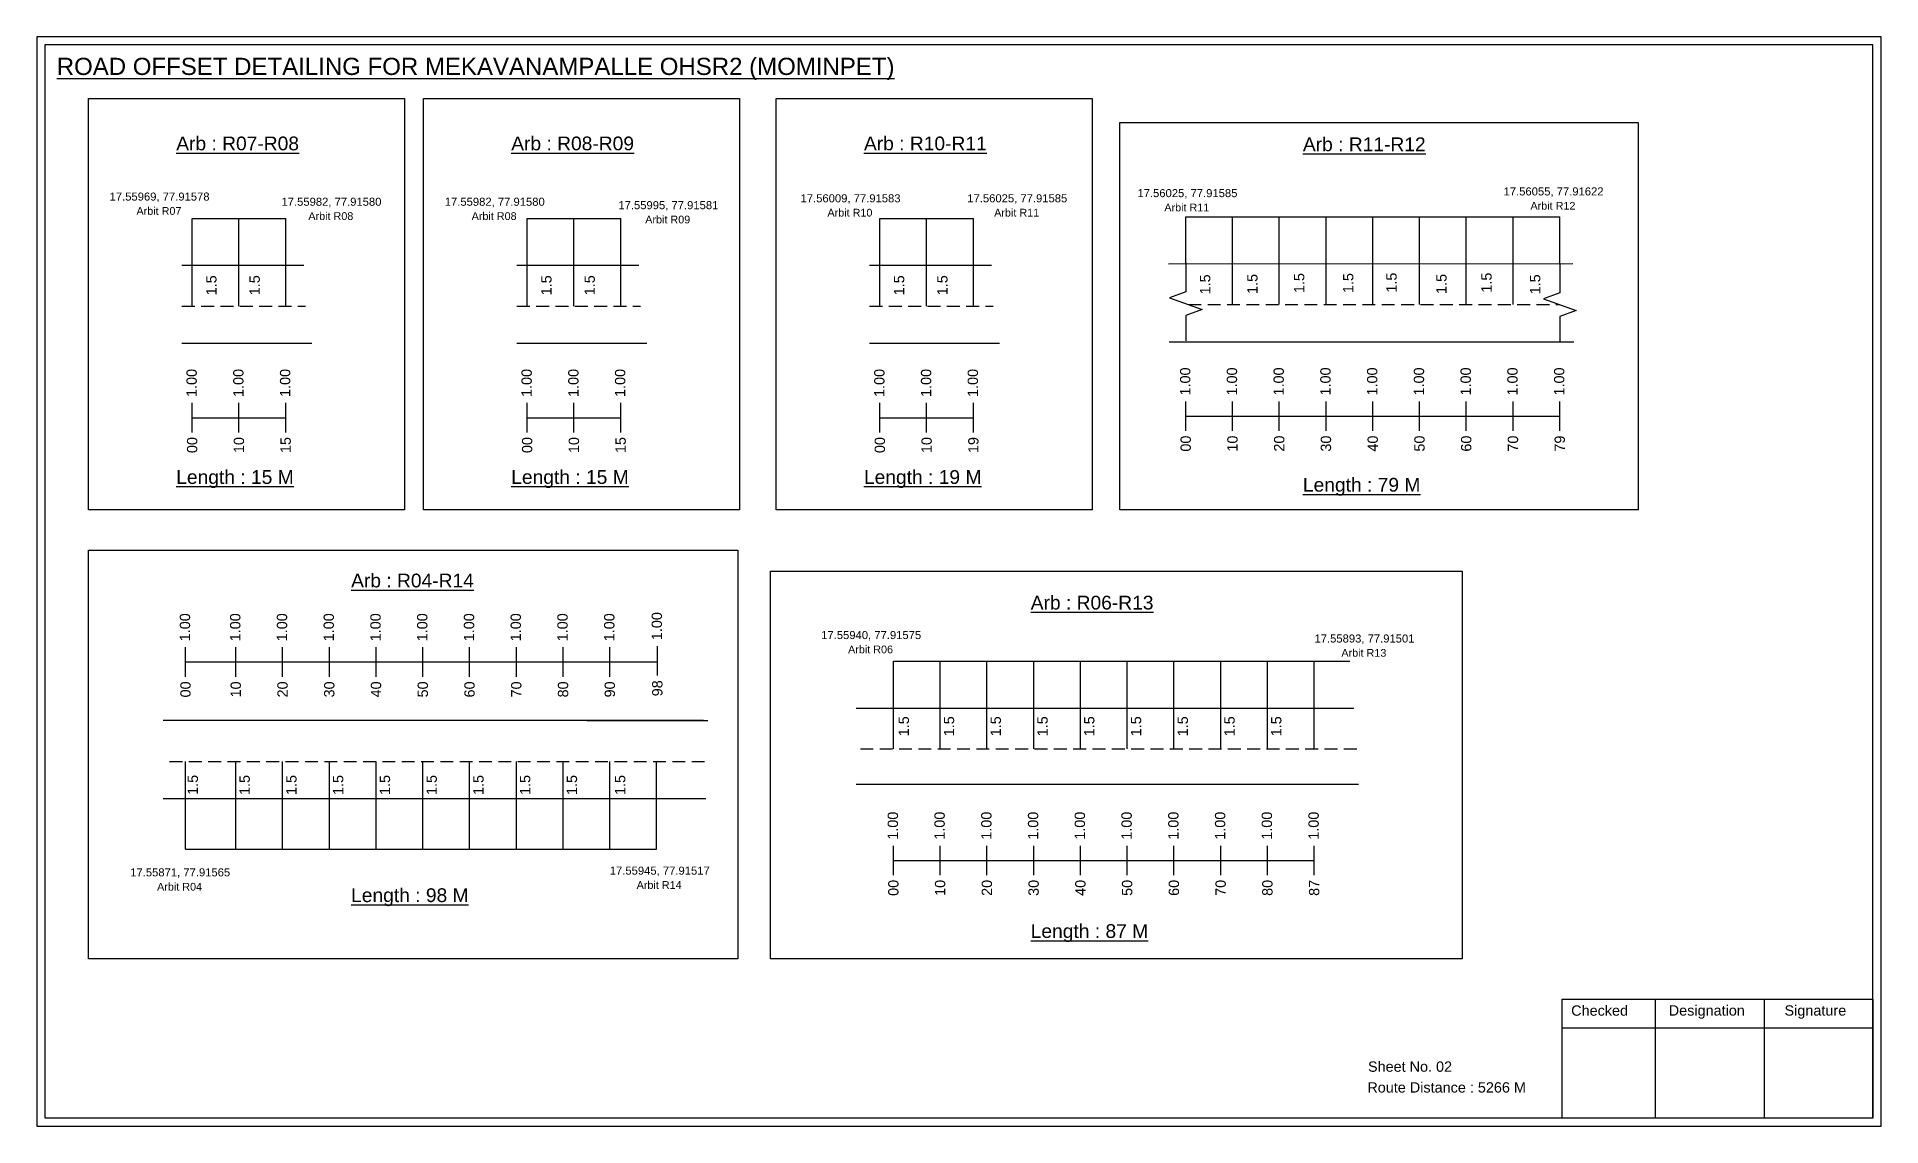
# Model space of a CAD drawing. Header units: inches. Extents: x 583 to 8862, y 412 to 2484.
# Drawn here: x 4847 to 5383, y 1262 to 1578 of the extents above; entities that cross this region are included whole.
import ezdxf

# ---------------------------------------------------------------- set-up
doc = ezdxf.new("R2010")
doc.units = ezdxf.units.IN
doc.header["$MEASUREMENT"] = 0
doc.linetypes.add('DASHED2', pattern=[0.375, 0.25, -0.125])
doc.layers.add('PDF_Geometry', color=7, linetype='Continuous')
doc.layers.add('PDF_Text', color=5, linetype='Continuous')
doc.styles.add('PDF Arial', font='arial.ttf')
doc.styles.get("Standard").update_dxf_attribs({"font": 'arial.ttf'})

msp = doc.modelspace()

# ---------------------------------------------------------------- texts
at = {"color": 242, "true_color": 0xcd2027}
for s, height, p in [('%%UROAD OFFSET DETAILING FOR MEKAVANAMPALLE OHSR2 (MOMINPET)', 5, (4852.48, 1567.31)), ('%%UArb : R07-R08', 4, (4887.24, 1545.4)), ('%%UArb : R08-R09', 4, (4984.69, 1545.4)), ('%%UArb : R10-R11', 4, (5087.29, 1545.4)), ('%%UArb : R11-R12', 4, (5214.98, 1545.15)), ('%%ULength : 15 M', 4, (4887.24, 1448.4)), ('%%ULength : 15 M', 4, (4984.69, 1448.4)), ('%%ULength : 19 M', 4, (5087.29, 1448.4)), ('%%ULength : 79 M', 4, (5214.98, 1446.15)), ('%%UArb : R04-R14', 4, (4938.11, 1418.31)), ('%%UArb : R06-R13', 4, (5135.8, 1411.88)), ('%%ULength : 98 M', 4, (4938.11, 1326.81)), ('%%ULength : 87 M', 4, (5135.8, 1316.38))]:
    msp.add_text(s, height=height, dxfattribs=at).set_placement(p)
at = {"color": 5}
for s, height, p in [('17.56055, 77.91622', 2.34, (5273.35, 1532.28)), ('17.55969, 77.91578', 2.34, (4867.85, 1530.78)), ('Arbit R07', 2.246, (4875.67, 1526.65)), ('17.55982, 77.91580', 2.34, (4917.85, 1529.28)), ('17.55982, 77.91580', 2.34, (4965.35, 1529.28)), ('17.55995, 77.91581', 2.34, (5015.85, 1528.28)), ('17.56009, 77.91583', 2.34, (5068.85, 1530.28)), ('17.56025, 77.91585', 2.34, (5117.35, 1530.28)), ('17.56025, 77.91585', 2.34, (5166.85, 1531.78)), ('Arbit R11', 2.246, (5174.67, 1527.65)), ('Arbit R12', 2.246, (5281.17, 1528.15)), ('Arbit R08', 2.246, (4925.67, 1525.15)), ('Arbit R08', 2.246, (4973.17, 1525.15)), ('Arbit R09', 2.246, (5023.67, 1524.15)), ('Arbit R10', 2.246, (5076.67, 1526.15)), ('Arbit R11', 2.246, (5125.17, 1526.15)), ('17.55940, 77.91575', 2.34, (5074.85, 1403.28)), ('Arbit R06', 2.246, (5082.67, 1399.15)), ('17.55893, 77.91501', 2.34, (5218.35, 1402.28)), ('Arbit R13', 2.246, (5226.17, 1398.15)), ('17.55871, 77.91565', 2.34, (4873.85, 1334.28)), ('17.55945, 77.91517', 2.34, (5013.35, 1334.78)), ('Arbit R04', 2.246, (4881.67, 1330.15)), ('Arbit R14', 2.246, (5021.17, 1330.65))]:
    msp.add_text(s, height=height, dxfattribs=at).set_placement(p)
for p in [(4898.96, 1503.23), (4911.55, 1503.26), (4996.41, 1503.23), (5009, 1503.26), (5099.01, 1503.23), (5111.6, 1503.26), (5188.04, 1503.5), (5201.78, 1503.63), (5215.4, 1503.88), (5229.66, 1503.88), (5242.25, 1504.01), (5256.77, 1503.63), (5269.88, 1504.01), (5284.04, 1503.51), (5100.37, 1375.01), (5113.53, 1375.01), (5127.13, 1375.01), (5140.73, 1375.01), (5154.33, 1375.01), (5167.93, 1375.01), (5181.53, 1375.01), (5195.13, 1375.01), (5208.73, 1375.01), (4893.55, 1357.98), (4908.64, 1357.93), (4922.24, 1357.93), (4935.84, 1357.93), (4949.44, 1357.93), (4963.04, 1357.93), (4976.64, 1357.93), (4990.24, 1357.93), (5003.84, 1357.93), (5017.87, 1357.93)]:
    msp.add_text('1.5', height=3, rotation=90).set_placement(p)
at = {"color": 217, "true_color": 0x93278f}
for s, p in [('1.00', (4893.21, 1473.68)), ('1.00', (4906.81, 1473.68)), ('1.00', (4920.41, 1473.68)), ('1.00', (4990.66, 1473.68)), ('1.00', (5004.26, 1473.68)), ('1.00', (5017.86, 1473.68)), ('1.00', (5093.26, 1473.68)), ('1.00', (5106.86, 1473.68)), ('1.00', (5120.46, 1473.68)), ('1.00', (5182.23, 1474.11)), ('1.00', (5195.83, 1474.11)), ('1.00', (5209.43, 1474.11)), ('1.00', (5223.03, 1474.11)), ('1.00', (5236.63, 1474.11)), ('1.00', (5250.23, 1474.11)), ('1.00', (5263.83, 1474.11)), ('1.00', (5277.43, 1474.11)), ('1.00', (5291.03, 1474.11)), ('00', (4893.36, 1457.36)), ('10', (4906.96, 1457.36)), ('15', (4920.56, 1457.36)), ('00', (4990.81, 1457.36)), ('10', (5004.41, 1457.36)), ('15', (5018.01, 1457.36)), ('00', (5093.41, 1457.36)), ('10', (5107.01, 1457.36)), ('19', (5120.61, 1457.36)), ('00', (5182.38, 1457.79)), ('10', (5195.98, 1457.79)), ('20', (5209.58, 1457.79)), ('30', (5223.18, 1457.79)), ('40', (5236.78, 1457.79)), ('50', (5250.38, 1457.79)), ('60', (5263.98, 1457.79)), ('70', (5277.58, 1457.79)), ('79', (5291.18, 1457.79)), ('1.00', (5028.53, 1402.96)), ('1.00', (4891.27, 1402.63)), ('1.00', (4905.9, 1402.63)), ('1.00', (4919.5, 1402.63)), ('1.00', (4933.1, 1402.63)), ('1.00', (4946.7, 1402.63)), ('1.00', (4960.3, 1402.63)), ('1.00', (4973.9, 1402.63)), ('1.00', (4987.5, 1402.63)), ('1.00', (5001.1, 1402.63)), ('1.00', (5014.7, 1402.63)), ('00', (4891.42, 1386.31)), ('10', (4906.05, 1386.31)), ('20', (4919.65, 1386.31)), ('30', (4933.25, 1386.31)), ('40', (4946.85, 1386.31)), ('50', (4960.45, 1386.31)), ('60', (4974.05, 1386.31)), ('70', (4987.65, 1386.31)), ('80', (5001.25, 1386.31)), ('90', (5014.85, 1386.31)), ('98', (5028.68, 1386.64)), ('1.00', (5097.19, 1344.93)), ('1.00', (5110.79, 1344.93)), ('1.00', (5124.39, 1344.93)), ('1.00', (5137.99, 1344.93)), ('1.00', (5151.59, 1344.93)), ('1.00', (5165.19, 1344.93)), ('1.00', (5178.79, 1344.93)), ('1.00', (5192.39, 1344.93)), ('1.00', (5205.99, 1344.93)), ('1.00', (5219.59, 1344.93)), ('00', (5097.34, 1328.61)), ('10', (5110.94, 1328.61)), ('20', (5124.54, 1328.61)), ('30', (5138.14, 1328.61)), ('40', (5151.74, 1328.61)), ('50', (5165.34, 1328.61)), ('60', (5178.94, 1328.61)), ('70', (5192.54, 1328.61)), ('80', (5206.14, 1328.61)), ('87', (5219.74, 1328.61))]:
    msp.add_text(s, height=3, rotation=90, dxfattribs=at).set_placement(p)
for s, p in [('Sheet No. 02', (5233.91, 1277.47)), ('Route Distance : 5266 M', (5233.73, 1271.42))]:
    msp.add_text(s, height=3).set_placement(p)
at = {"layer": 'PDF_Text', "color": 7, "attachment_point": 7, "style": 'PDF Arial'}
for s, insert, char_height in [('Checked', (5293.02, 1293.72), 3.001), ('Designation', (5321.4, 1292.89), 3.0006), ('Signature', (5355.08, 1292.89), 3.001)]:
    msp.add_mtext(s, dxfattribs=dict(at, insert=insert, char_height=char_height))

# ---------------------------------------------------------------- linework, layer by layer
at = {"color": 5}
for p, q in [((4891.88, 1525.62), (4919.08, 1525.62)), ((4989.34, 1525.62), (5016.54, 1525.62)), ((5091.93, 1525.62), (5119.13, 1525.62)), ((5180.9, 1526.05), (5289.7, 1526.05)), ((5095.86, 1396.87), (5228.64, 1396.87)), ((4889.95, 1342.19), (5026.98, 1342.19))]:
    msp.add_line(p, q, dxfattribs=at)
for p, q in [((4891.88, 1500.08), (4891.88, 1525.62)), ((4905.48, 1500.08), (4905.48, 1525.62)), ((4919.08, 1500.08), (4919.08, 1525.62)), ((4989.34, 1500.08), (4989.34, 1525.62)), ((5002.94, 1500.08), (5002.94, 1525.62)), ((5016.54, 1500.08), (5016.54, 1525.62)), ((5091.93, 1500.08), (5091.93, 1525.62)), ((5105.53, 1500.08), (5105.53, 1525.62)), ((5119.13, 1500.08), (5119.13, 1525.62)), ((5180.9, 1512.4), (5180.9, 1526.05)), ((5194.5, 1500.52), (5194.5, 1526.05)), ((5208.1, 1500.52), (5208.1, 1526.05)), ((5221.7, 1500.52), (5221.7, 1526.05)), ((5235.3, 1500.52), (5235.3, 1526.05)), ((5248.9, 1500.52), (5248.9, 1526.05)), ((5262.5, 1500.52), (5262.5, 1526.05)), ((5276.1, 1500.52), (5276.1, 1526.05)), ((5289.7, 1512.4), (5289.7, 1526.05)), ((4888.88, 1511.97), (4924.31, 1511.97)), ((4986.33, 1511.97), (5021.76, 1511.97)), ((5088.93, 1511.97), (5124.36, 1511.97)), ((5175.91, 1512.4), (5293.52, 1512.46)), ((4888.88, 1489.28), (4926.7, 1489.28)), ((4986.33, 1489.28), (5024.15, 1489.28)), ((5088.93, 1489.28), (5126.75, 1489.28)), ((5176.05, 1489.71), (5293.83, 1489.71)), ((5095.86, 1371.34), (5095.86, 1396.87)), ((5109.46, 1371.34), (5109.46, 1396.87)), ((5123.06, 1371.34), (5123.06, 1396.87)), ((5136.66, 1371.34), (5136.66, 1396.87)), ((5150.26, 1371.34), (5150.26, 1396.87)), ((5163.86, 1371.34), (5163.86, 1396.87)), ((5177.46, 1371.34), (5177.46, 1396.87)), ((5191.06, 1371.34), (5191.06, 1396.87)), ((5204.66, 1371.34), (5204.66, 1396.87)), ((5218.26, 1371.34), (5218.26, 1396.87)), ((5040.64, 1379.61), (4883.39, 1379.61)), ((5006.63, 1379.61), (5041.88, 1379.61)), ((5084.98, 1383.22), (5229.77, 1383.22)), ((4889.95, 1342.19), (4889.95, 1367.73)), ((4904.58, 1342.19), (4904.58, 1367.73)), ((4918.18, 1342.19), (4918.18, 1367.73)), ((4931.78, 1342.19), (4931.78, 1367.73)), ((4945.38, 1342.19), (4945.38, 1367.73)), ((4958.98, 1342.19), (4958.98, 1367.73)), ((4972.58, 1342.19), (4972.58, 1367.73)), ((4986.18, 1342.19), (4986.18, 1367.73)), ((4999.78, 1342.19), (4999.78, 1367.73)), ((5013.38, 1342.19), (5013.38, 1367.73)), ((5026.98, 1342.19), (5026.98, 1367.73)), ((5231.18, 1361.03), (5084.98, 1361.03)), ((4883.39, 1356.93), (4915.51, 1356.93)), ((4915.51, 1356.93), (5041.33, 1356.93))]:
    msp.add_line(p, q)
at = {"linetype": 'DASHED2', "ltscale": 15}
for p, q in [((4888.88, 1500.08), (4924.8, 1500.08)), ((4986.33, 1500.08), (5022.25, 1500.08)), ((5088.93, 1500.08), (5124.84, 1500.08)), ((5181.67, 1500.52), (5289.7, 1500.52)), ((5086.26, 1371.34), (5230.62, 1371.34)), ((4885.32, 1367.73), (5041.62, 1367.73))]:
    msp.add_line(p, q, dxfattribs=at)
at = {"color": 217, "true_color": 0x93278f}
for p, q in [((4891.88, 1463.38), (4891.88, 1471.94)), ((4905.48, 1463.38), (4905.48, 1471.94)), ((4919.08, 1463.38), (4919.08, 1471.94)), ((4989.34, 1463.38), (4989.34, 1471.94)), ((5002.94, 1463.38), (5002.94, 1471.94)), ((5016.54, 1463.38), (5016.54, 1471.94)), ((5091.93, 1463.38), (5091.93, 1471.94)), ((5105.53, 1463.38), (5105.53, 1471.94)), ((5119.13, 1463.38), (5119.13, 1471.94)), ((5180.9, 1463.82), (5180.9, 1472.37)), ((5194.5, 1463.82), (5194.5, 1472.37)), ((5208.1, 1463.82), (5208.1, 1472.37)), ((5221.7, 1463.82), (5221.7, 1472.37)), ((5235.3, 1463.82), (5235.3, 1472.37)), ((5248.9, 1463.82), (5248.9, 1472.37)), ((5262.5, 1463.82), (5262.5, 1472.37)), ((5276.1, 1463.82), (5276.1, 1472.37)), ((5289.7, 1463.82), (5289.7, 1472.37)), ((4891.88, 1467.65), (4919.08, 1467.65)), ((4989.34, 1467.65), (5016.54, 1467.65)), ((5091.93, 1467.65), (5119.13, 1467.65)), ((5180.9, 1468.09), (5289.7, 1468.09)), ((4889.95, 1392.34), (4889.95, 1400.89)), ((4904.58, 1392.34), (4904.58, 1400.89)), ((4918.18, 1392.34), (4918.18, 1400.89)), ((4931.78, 1392.34), (4931.78, 1400.89)), ((4945.38, 1392.34), (4945.38, 1400.89)), ((4958.98, 1392.34), (4958.98, 1400.89)), ((4972.58, 1392.34), (4972.58, 1400.89)), ((4986.18, 1392.34), (4986.18, 1400.89)), ((4999.78, 1392.34), (4999.78, 1400.89)), ((5013.38, 1392.34), (5013.38, 1400.89)), ((5027.2, 1392.67), (5027.2, 1401.22)), ((4889.95, 1396.62), (5027.2, 1396.69)), ((5095.86, 1334.64), (5095.86, 1343.19)), ((5109.46, 1334.64), (5109.46, 1343.19)), ((5123.06, 1334.64), (5123.06, 1343.19)), ((5136.66, 1334.64), (5136.66, 1343.19)), ((5150.26, 1334.64), (5150.26, 1343.19)), ((5163.86, 1334.64), (5163.86, 1343.19)), ((5177.46, 1334.64), (5177.46, 1343.19)), ((5191.06, 1334.64), (5191.06, 1343.19)), ((5204.66, 1334.64), (5204.66, 1343.19)), ((5218.26, 1334.64), (5218.26, 1343.19)), ((5095.86, 1338.91), (5218.26, 1338.93))]:
    msp.add_line(p, q, dxfattribs=at)
for points in [[(4861.67, 1560.46), (4953.62, 1560.46), (4953.62, 1440.85), (4861.67, 1440.85)], [(4959.13, 1560.46), (5051.07, 1560.46), (5051.07, 1440.85), (4959.13, 1440.85)], [(5061.72, 1560.46), (5153.66, 1560.46), (5153.66, 1440.85), (5061.72, 1440.85)], [(5161.68, 1553.53), (5312.53, 1553.53), (5312.53, 1440.85), (5161.68, 1440.85)], [(4861.67, 1429.14), (5050.6, 1429.14), (5050.6, 1310.32), (4861.67, 1310.32)], [(5060.09, 1423), (5261.33, 1423), (5261.33, 1310.32), (5060.09, 1310.32)]]:
    msp.add_lwpolyline(points, close=True)
at = {"linetype": 'Continuous'}
for points in [[(5180.89, 1512.68), (5180.89, 1504.25), (5176.14, 1502.53), (5185.63, 1499.07), (5180.89, 1497.35), (5180.89, 1490)], [(5289.7, 1512.4), (5289.7, 1503.97), (5284.96, 1502.24), (5294.45, 1498.79), (5289.7, 1497.06), (5289.7, 1489.71)]]:
    msp.add_lwpolyline(points, dxfattribs=at)
at = {"layer": 'PDF_Geometry'}
for points in [[(4846.7, 1578.38), (4846.7, 1261.67), (5383.18, 1261.67), (5383.18, 1578.38)], [(4849.03, 1576.05), (4849.03, 1264.09), (5380.76, 1264.09), (5380.76, 1576.05)]]:
    msp.add_lwpolyline(points, close=True, dxfattribs=at)
at = {"layer": 'PDF_Geometry', "color": 242, "true_color": 0xcc1f26}
msp.add_lwpolyline([(5380.76, 1263.99), (5290.41, 1263.99), (5290.41, 1298.61), (5380.76, 1298.61)], close=True, dxfattribs=at)
for points in [[(5317.4, 1298.61), (5317.4, 1263.99)], [(5349.12, 1298.61), (5349.12, 1263.99)], [(5290.41, 1290.23), (5380.76, 1290.23)]]:
    msp.add_lwpolyline(points, dxfattribs=at)

msp.set_redraw_order([(e.dxf.handle, doc.entitydb.next_handle()) for e in msp.query("TEXT MTEXT ATTDEF DIMENSION ARC_DIMENSION")])  # texts and dimensions are drawn at this point

doc.saveas('drawing.dxf')
